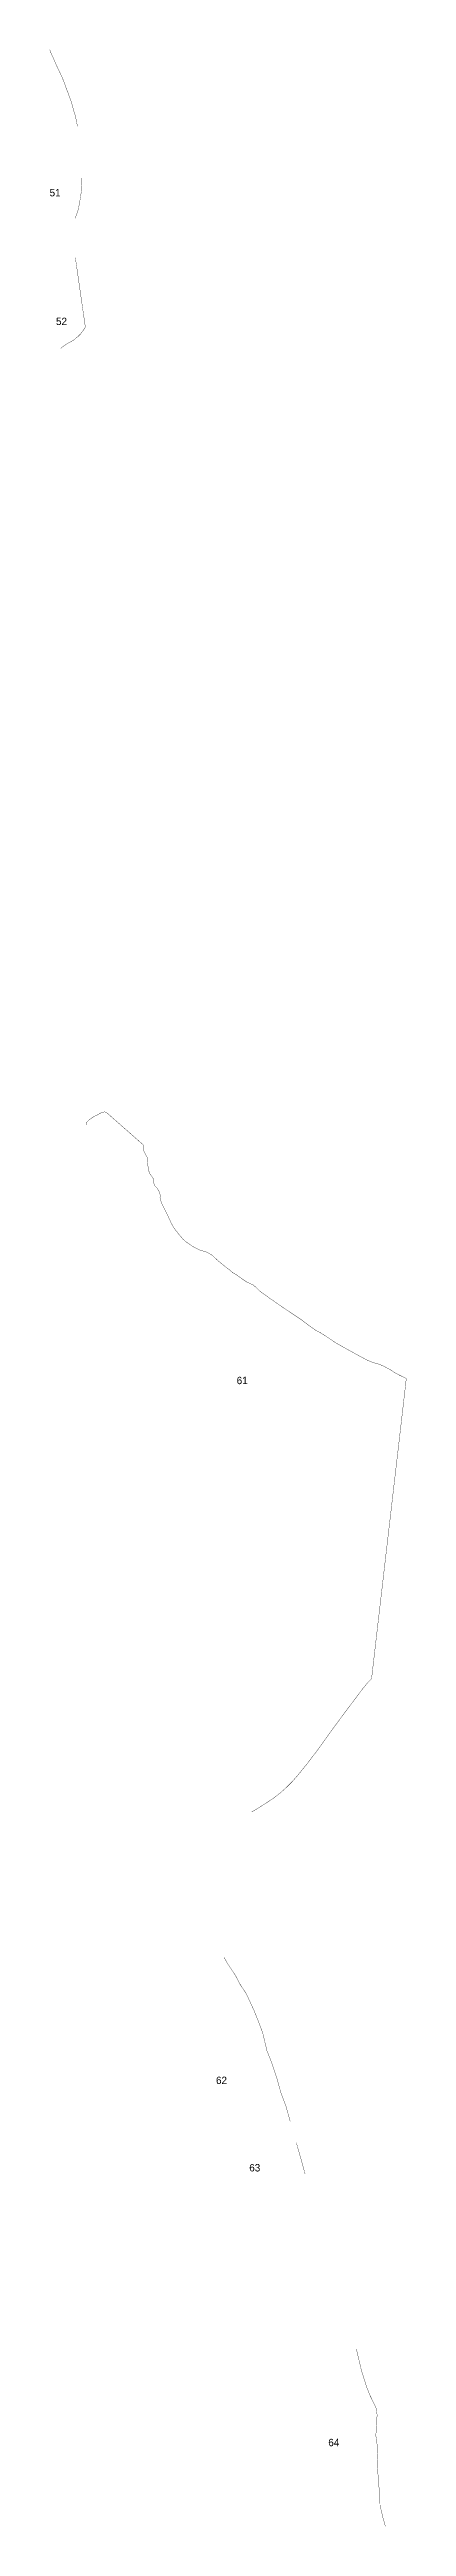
# Model space of a CAD drawing. Header units: metres. Extents: x 254121 to 340592, y 1776947 to 2227325.
# Drawn here: x 261699 to 265082, y 2147386 to 2170850 of the extents above; entities that cross this region are included whole.
import ezdxf

# ---------------------------------------------------------------- set-up
doc = ezdxf.new("R2010")
doc.units = ezdxf.units.M
doc.layers.add('NATURALLY PROTECTED', color=3, linetype='Continuous')

msp = doc.modelspace()

# ---------------------------------------------------------------- texts
at = {"char_height": 70, "attachment_point": 1}
for s, insert in [('51', (261700, 2169529)), ('52', (261761, 2168310)), ('61', (263473, 2158277)), ('62', (263277, 2151647)), ('63', (263592, 2150819)), ('64', (264341, 2148216))]:
    msp.add_mtext_dynamic_manual_height_columns(s, width=95.17, gutter_width=1, heights=[0], dxfattribs=dict(at, insert=insert))

# ---------------------------------------------------------------- linework, layer by layer
at = {"layer": 'NATURALLY PROTECTED', "const_width": 3, "flags": 128}
for points in [[(261701, 2170849), (261716, 2170810), (261734, 2170773), (261747, 2170740), (261764, 2170703), (261782, 2170663), (261793, 2170642), (261805, 2170615), (261820, 2170584), (261833, 2170551), (261846, 2170517), (261860, 2170477), (261873, 2170445), (261885, 2170410), (261898, 2170377), (261912, 2170332), (261920, 2170304), (261925, 2170280), (261936, 2170248), (261944, 2170222), (261949, 2170197), (261954, 2170176), (261959, 2170149), (261963, 2170127), (261963, 2170123)], [(262006, 2169633), (262007, 2169601), (262004, 2169568), (262002, 2169518), (261994, 2169458), (261982, 2169387), (261968, 2169322), (261942, 2169251)], [(261944, 2168879), (262039, 2168219), (262029, 2168206), (262022, 2168195), (262006, 2168172), (261998, 2168162), (261987, 2168149), (261974, 2168136), (261965, 2168129), (261951, 2168118), (261942, 2168109), (261936, 2168102), (261929, 2168098), (261921, 2168093), (261908, 2168086), (261895, 2168079), (261876, 2168069), (261863, 2168062), (261854, 2168056), (261841, 2168046), (261826, 2168035), (261816, 2168028), (261809, 2168022), (261804, 2168018)], [(262048, 2160662), (262045, 2160676), (262052, 2160687), (262066, 2160703), (262095, 2160726), (262121, 2160743), (262149, 2160755), (262177, 2160772), (262200, 2160782), (262219, 2160786), (262235, 2160784), (262591, 2160471), (262591, 2160471), (262591, 2160471), (262591, 2160471), (262591, 2160471), (262591, 2160471), (262591, 2160471), (262586, 2160452), (262589, 2160428), (262594, 2160414), (262601, 2160399), (262606, 2160390), (262614, 2160373), (262620, 2160365), (262624, 2160355), (262625, 2160347), (262624, 2160320), (262630, 2160283), (262641, 2160224), (262652, 2160196), (262665, 2160181), (262677, 2160165), (262683, 2160151), (262687, 2160133), (262687, 2160111), (262699, 2160084), (262715, 2160069), (262727, 2160051), (262738, 2160031), (262744, 2160015), (262749, 2159994), (262746, 2159972), (262749, 2159952), (262759, 2159931), (262765, 2159915), (262770, 2159904), (262783, 2159879), (262801, 2159843), (262825, 2159793), (262849, 2159740), (262865, 2159710), (262881, 2159684), (262914, 2159641), (262931, 2159619), (262951, 2159596), (262965, 2159580), (262983, 2159563), (263003, 2159549), (263035, 2159526), (263055, 2159513), (263089, 2159494), (263111, 2159484), (263127, 2159476), (263144, 2159471), (263172, 2159464), (263196, 2159454), (263225, 2159438), (263245, 2159424), (263283, 2159388), (263341, 2159339), (263394, 2159298), (263437, 2159263), (263473, 2159241), (263518, 2159209), (263570, 2159174), (263600, 2159160), (263632, 2159145), (263659, 2159121), (263693, 2159087), (263711, 2159075), (263777, 2159027), (263857, 2158971), (263976, 2158890), (264090, 2158814), (264154, 2158766), (264219, 2158719), (264275, 2158689), (264340, 2158647), (264373, 2158625), (264403, 2158604), (264439, 2158583), (264506, 2158545), (264554, 2158519), (264613, 2158486), (264699, 2158440), (264749, 2158418), (264802, 2158401), (264830, 2158394), (264868, 2158376), (264926, 2158345), (264979, 2158311), (265028, 2158286), (265080, 2158261), (265043, 2157936), (264791, 2155763), (264751, 2155417), (264715, 2155380), (264655, 2155307), (264545, 2155159), (264379, 2154936), (264242, 2154744), (264140, 2154610), (264055, 2154506), (264001, 2154444), (263945, 2154388), (263885, 2154334), (263814, 2154280), (263753, 2154240), (263679, 2154192), (263622, 2154158), (263615, 2154155)], [(263353, 2152777), (263384, 2152722), (263437, 2152642), (263463, 2152602), (263509, 2152514), (263552, 2152452), (263578, 2152404), (263584, 2152390), (263609, 2152334), (263632, 2152286), (263653, 2152235), (263687, 2152149), (263719, 2152063), (263760, 2151891), (263805, 2151778), (263853, 2151634), (263894, 2151487), (263939, 2151370), (263980, 2151223)], [(264038, 2151022), (264077, 2150885), (264121, 2150726)], [(264606, 2149068), (264612, 2149045), (264656, 2148860), (264706, 2148703), (264738, 2148623), (264772, 2148554), (264791, 2148516), (264798, 2148485), (264804, 2148438), (264797, 2148381), (264793, 2148343), (264794, 2148297), (264792, 2148242), (264800, 2148192), (264810, 2148096), (264806, 2148024), (264803, 2147962), (264813, 2147869), (264812, 2147822), (264820, 2147770), (264830, 2147680), (264831, 2147587), (264858, 2147471), (264882, 2147387)]]:
    msp.add_lwpolyline(points, dxfattribs=at)

msp.set_redraw_order([(e.dxf.handle, doc.entitydb.next_handle()) for e in msp.query("TEXT MTEXT ATTDEF DIMENSION ARC_DIMENSION")])  # texts and dimensions are drawn at this point

doc.saveas('drawing.dxf')
